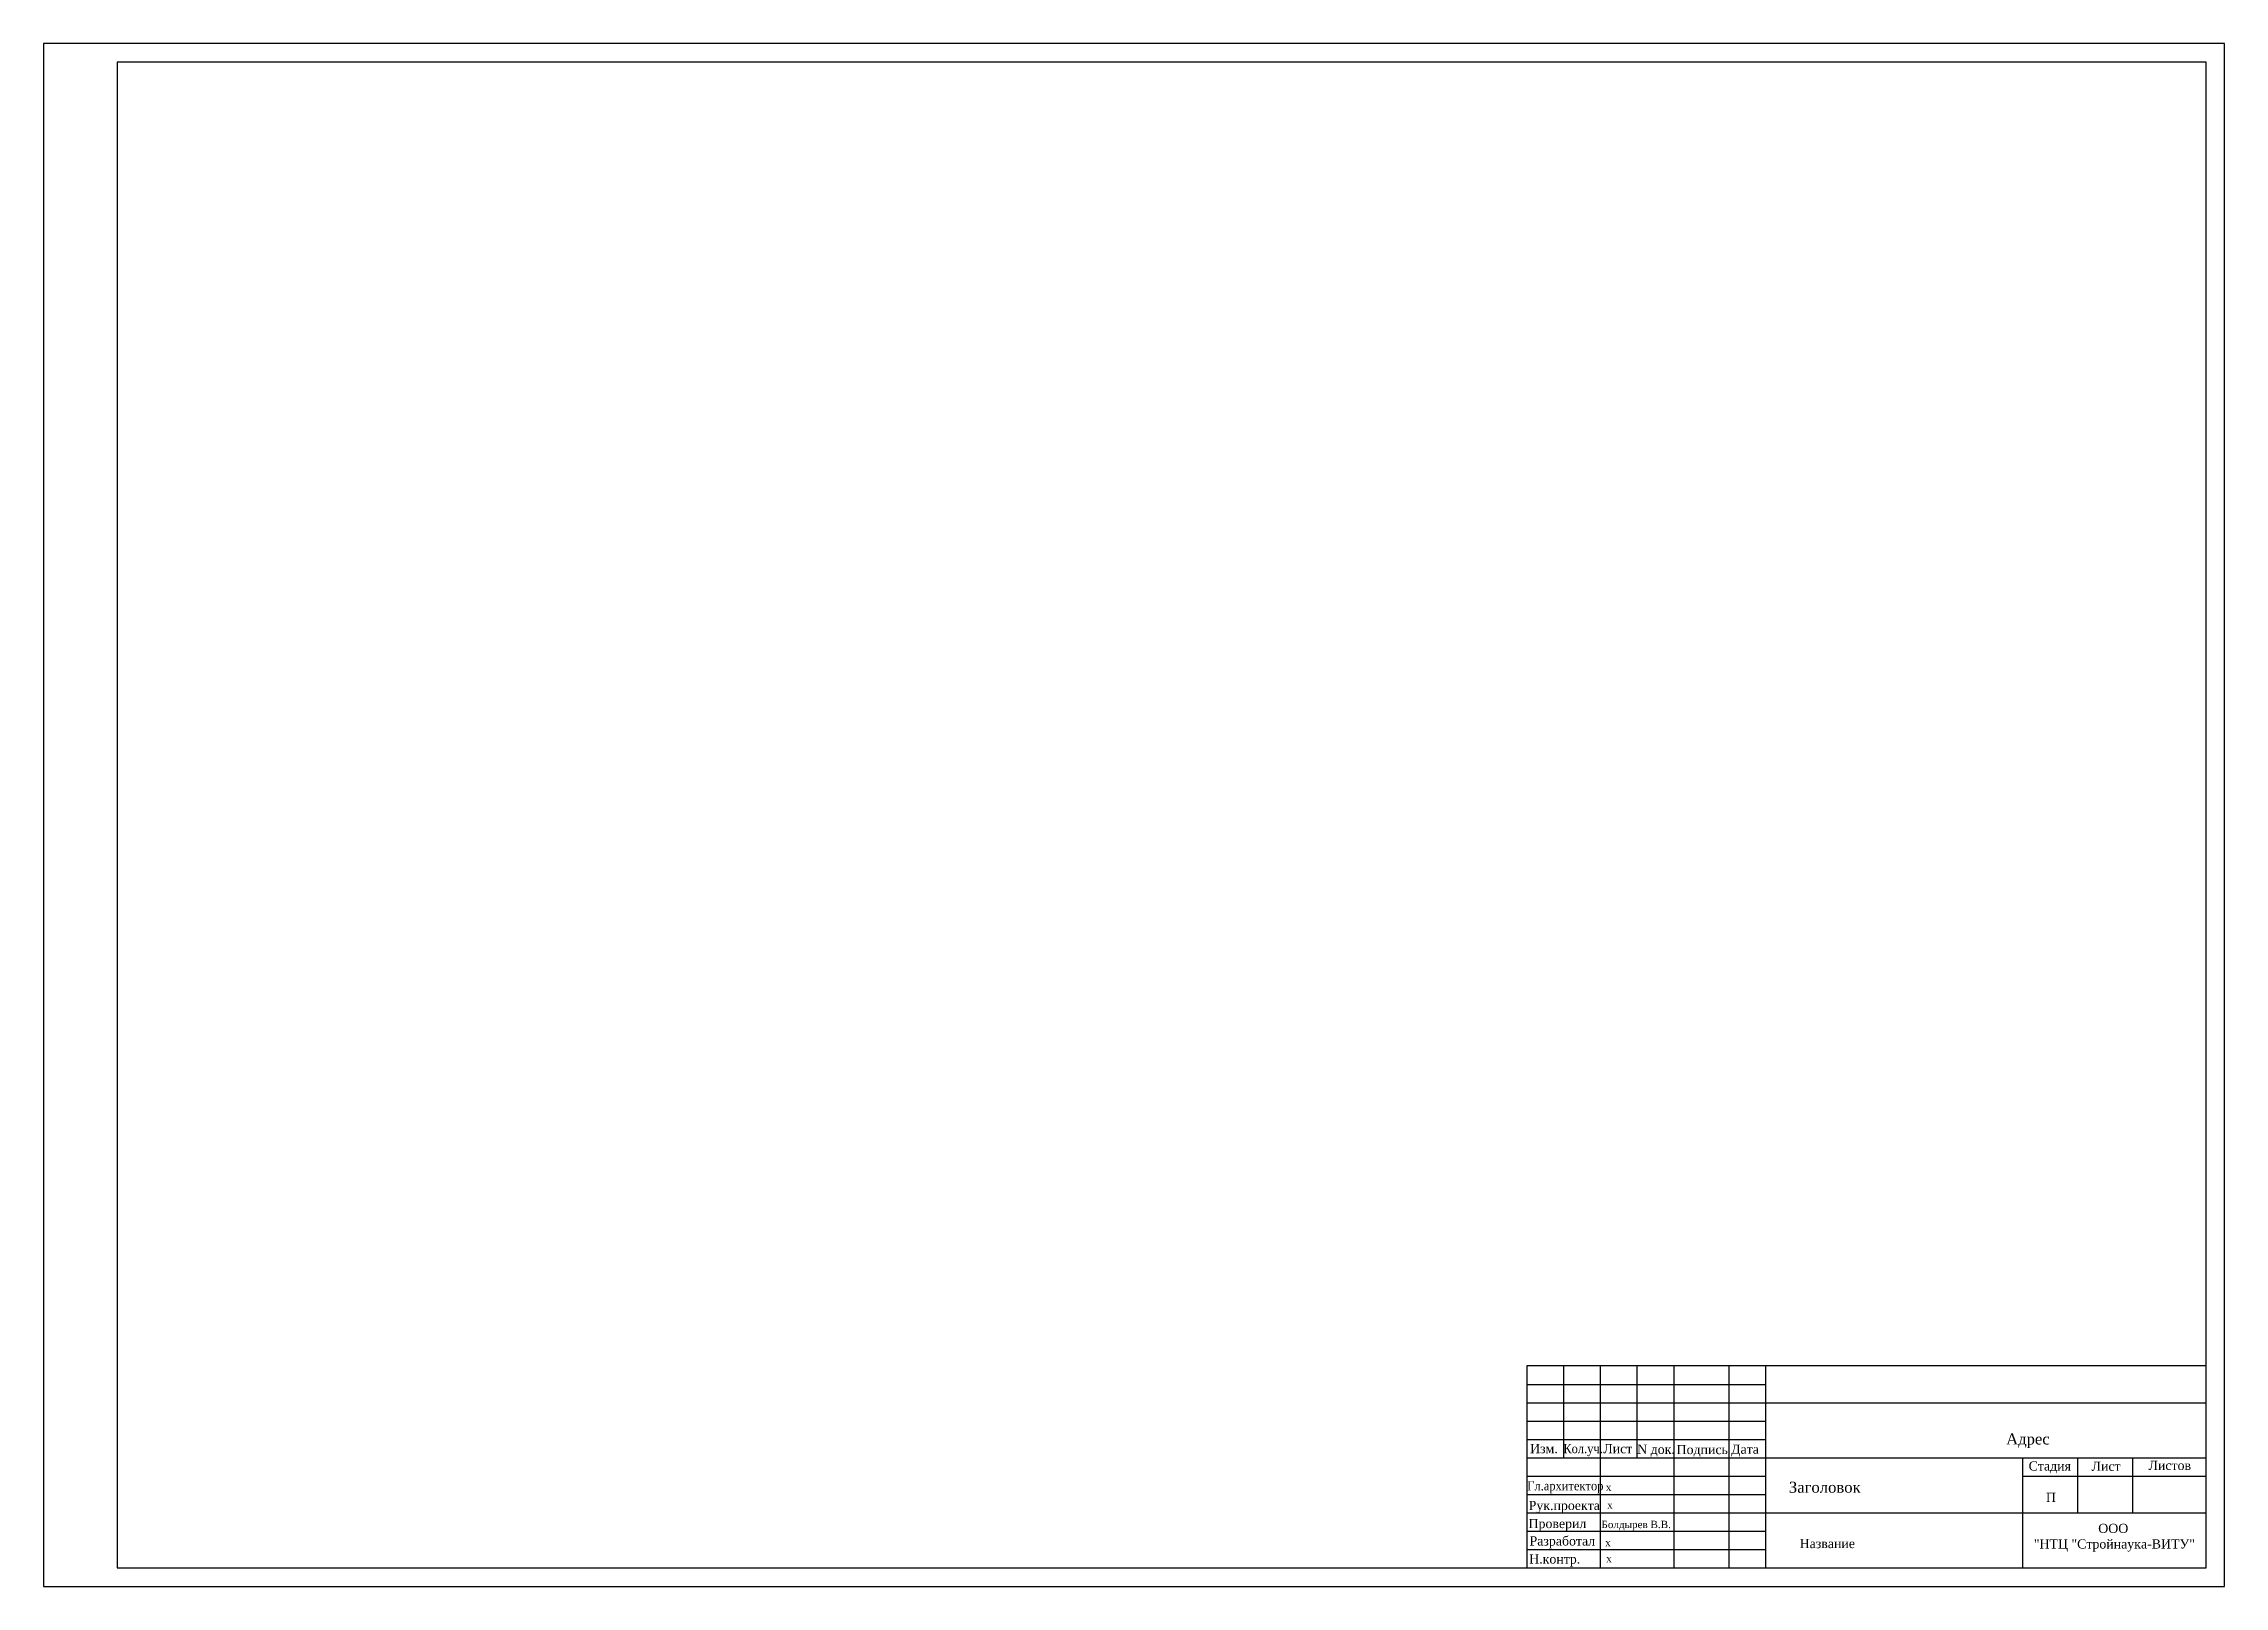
# Model space of a CAD drawing. Header units: millimetres. Extents: x 158645 to 1043550, y -60647 to 236438.
# Drawn here: x 419931 to 479331, y -60647 to -18647 of the extents above; entities that cross this region are included whole.
import ezdxf

# ---------------------------------------------------------------- set-up
doc = ezdxf.new("R2010")
doc.units = ezdxf.units.MM
doc.styles.add('CН', font='TIMES.TTF')
doc.styles.add('СН с наклоном', font='TIMES.TTF', dxfattribs={"oblique": 15})

msp = doc.modelspace()

# ---------------------------------------------------------------- texts
for s, height, style, p in [('Изм.', 250, 'CН', (460419.515, -57020.925)), ('Лист', 250, 'CН', (462414.256, -57023.245)), ('N док.', 250, 'CН', (463336.992, -57039.596)), ('Подпись', 250, 'CН', (464410.09, -57046.581)), ('Дата', 250, 'CН', (465893.363, -57036.507)), ('Адрес', 300, 'CН', (473386.502, -56784.085)), ('Стадия', 250, 'CН', (473999.826, -57494.012)), ('Лист', 250, 'CН', (475714.147, -57501.591)), ('Листов', 250, 'CН', (477265.234, -57477.911)), ('х', 200, 'CН', (462483.496, -58049.53)), ('Заголовок', 300, 'СН с наклоном', (467469.481, -58097.879)), ('П', 250, 'CН', (474470.506, -58348.85)), ('Рук.проекта', 250, 'CН', (460381.501, -58568.829)), ('х', 200, 'CН', (462519.968, -58532.383)), ('Проверил', 250, 'CН', (460377.227, -59060.787)), ('Разработал', 250, 'CН', (460404.581, -59534.53)), ('Болдырев В.В.', 200, 'CН', (462364.961, -59060.787)), ('Название', 250, 'CН', (467761.68, -59606.31)), ('"НТЦ "Стройнаука-ВИТУ"', 250, 'CН', (474141.348, -59617.185)), ('ООО', 250, 'CН', (475894.539, -59192.708)), ('Н.контр.', 250, 'CН', (460395.463, -60026.493)), ('х', 200, 'CН', (462465.26, -59552.751)), ('х', 200, 'CН', (462492.614, -59990.051))]:
    msp.add_text(s, height=height, dxfattribs=dict(style=style)).set_placement(p)
at = {"style": 'CН', "width": 0.9}
for s, p in [('Кол.уч.', (461324.026, -57020.925)), ('Гл.архитектор', (460341.54, -58033.753))]:
    msp.add_text(s, height=250, dxfattribs=at).set_placement(p)

# ---------------------------------------------------------------- linework, layer by layer
for p, q in [((419930.94, -18646.876), (419930.94, -60646.876)), ((479330.94, -18646.876), (419930.94, -18646.876)), ((479330.94, -60646.876), (479330.94, -18646.876)), ((421930.94, -19146.876), (421930.94, -60146.876)), ((478830.94, -19146.876), (421930.94, -19146.876)), ((478830.94, -60146.876), (478830.94, -19146.876)), ((478830.94, -54646.876), (460330.94, -54646.876)), ((460330.94, -54646.876), (460330.94, -60146.876)), ((461330.94, -54646.876), (461330.94, -57146.876)), ((462330.94, -54646.876), (462330.94, -60146.876)), ((463330.94, -54646.876), (463330.94, -57146.876)), ((464330.94, -54646.876), (464330.94, -60146.876)), ((465830.94, -54646.876), (465830.94, -60146.876)), ((466830.94, -54646.876), (466830.94, -60146.876)), ((460330.94, -55146.876), (466830.94, -55146.876)), ((460330.94, -55646.876), (478830.94, -55646.876)), ((460330.94, -56146.876), (466830.94, -56146.876)), ((460330.94, -56646.876), (466830.94, -56646.876)), ((460330.94, -57146.876), (478830.94, -57146.876)), ((473830.94, -57146.876), (473830.94, -60146.876)), ((475330.94, -57146.876), (475330.94, -58646.876)), ((476830.94, -57146.876), (476830.94, -58646.876)), ((460330.94, -57646.876), (466830.94, -57646.876)), ((460330.94, -58146.876), (466830.94, -58146.876)), ((473830.94, -57646.876), (478830.94, -57646.876)), ((460330.94, -58646.876), (478830.94, -58646.876)), ((460330.94, -59146.876), (466830.94, -59146.876)), ((460330.94, -59646.876), (466830.94, -59646.876)), ((421930.94, -60146.876), (478830.94, -60146.876)), ((419930.94, -60646.876), (479330.94, -60646.876))]:
    msp.add_line(p, q)
msp.add_arc((479320.94, -60636.876), 10, 270, 0)

msp.set_redraw_order([(e.dxf.handle, doc.entitydb.next_handle()) for e in msp.query("TEXT MTEXT ATTDEF DIMENSION ARC_DIMENSION")])  # texts and dimensions are drawn at this point

doc.saveas('drawing.dxf')
